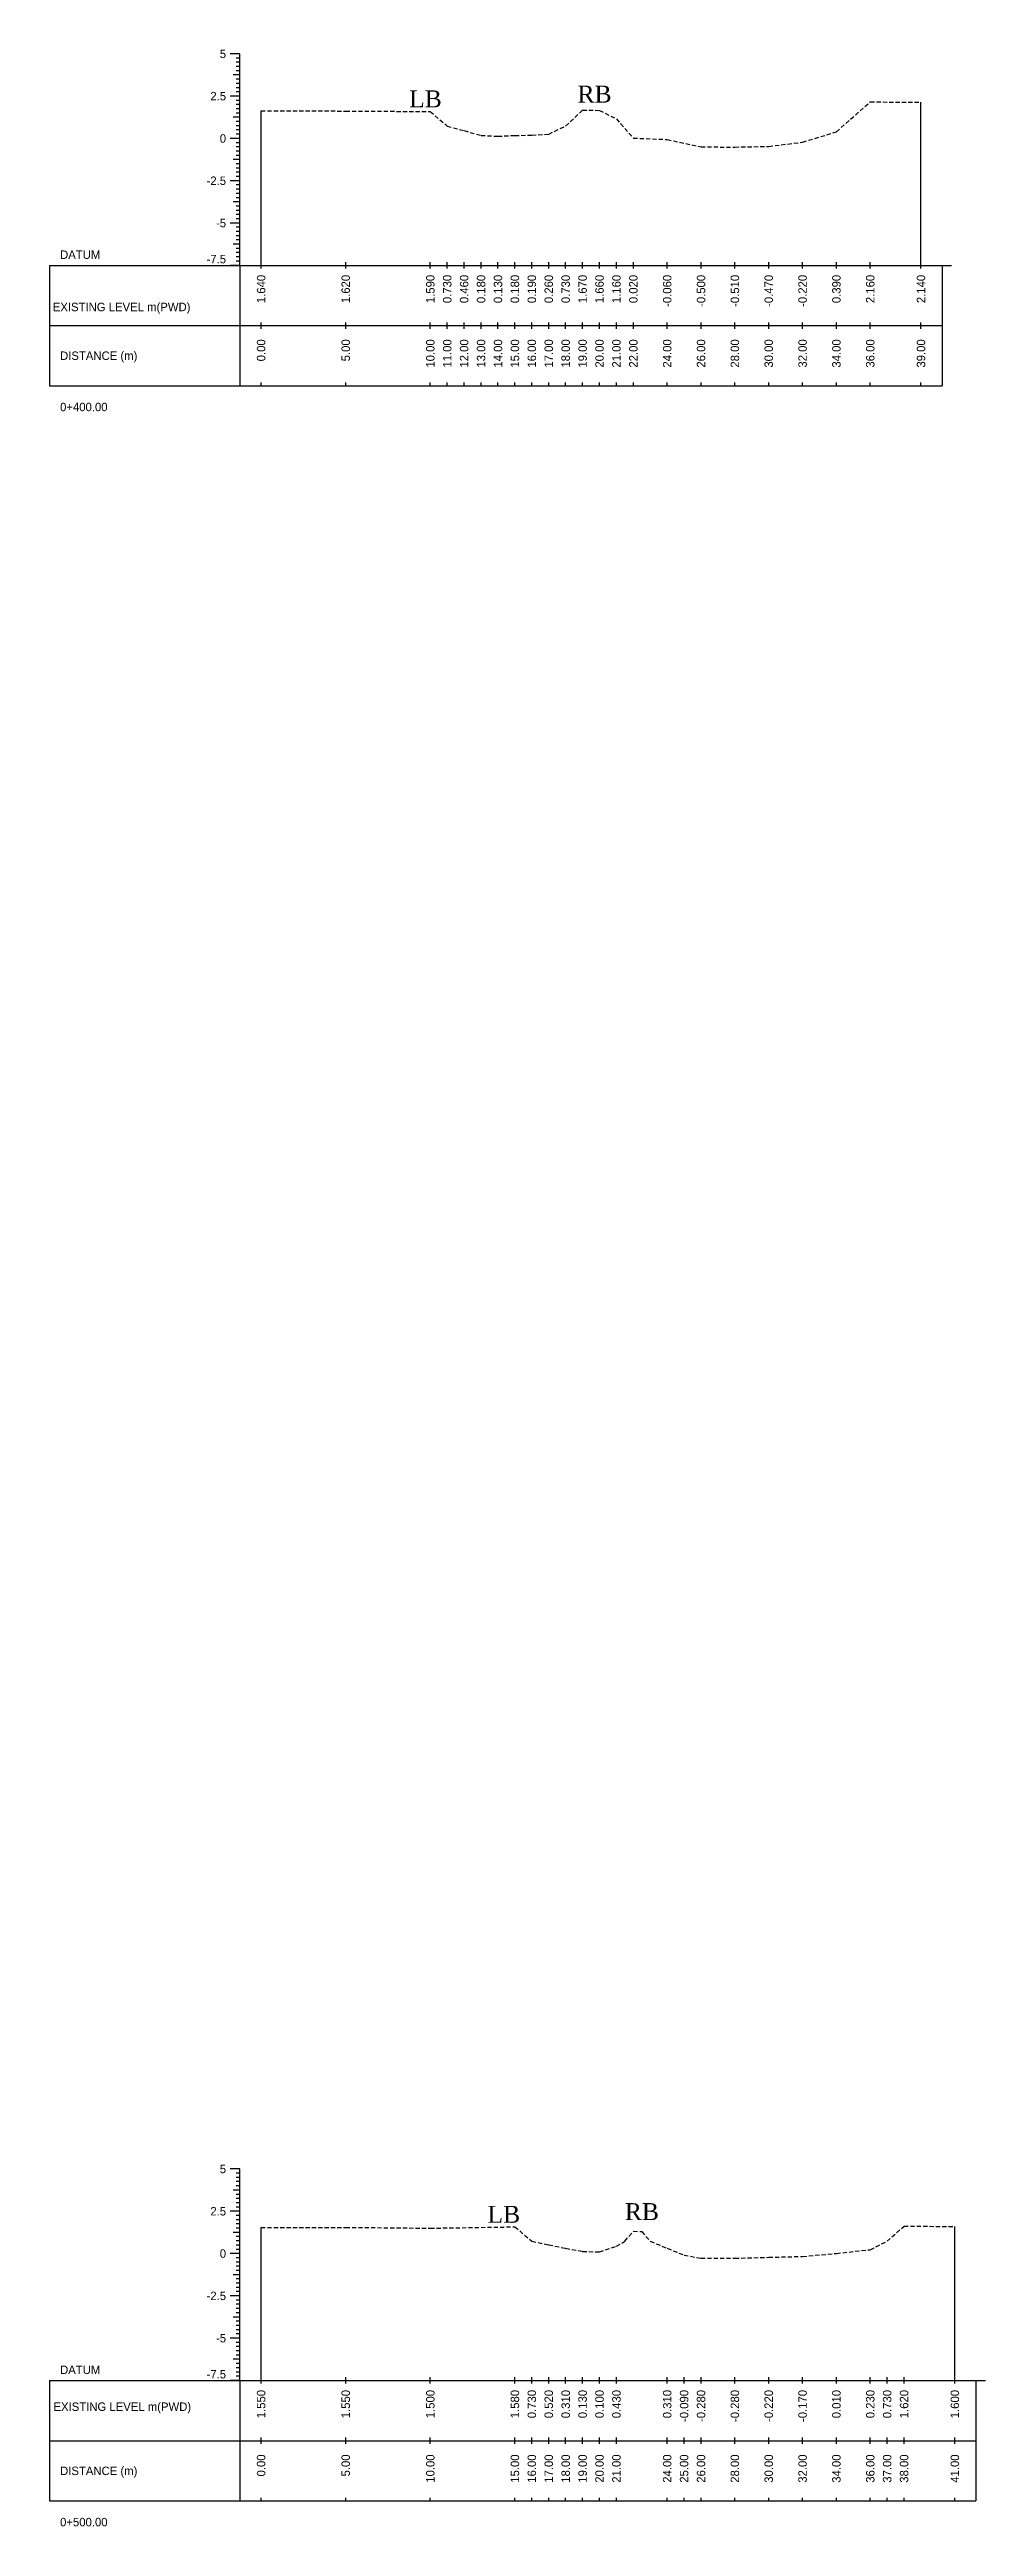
# Model space of a CAD drawing. Header units: inches. Extents: x 4752 to 6808, y -1487 to -426.
# Drawn here: x 5068 to 5123.3, y -1236.8 to -1090.4 of the extents above; entities that cross this region are included whole.
import ezdxf
from ezdxf.enums import TextEntityAlignment as Align

# ---------------------------------------------------------------- set-up
doc = ezdxf.new("R2010")
doc.units = ezdxf.units.IN
doc.header["$MEASUREMENT"] = 0
doc.linetypes.add('HIDDEN', pattern=[0.375, 0.25, -0.125])
doc.layers.add('CS_Drawing', color=7, linetype='Continuous')
doc.layers.add('GL', color=3, linetype='HIDDEN')
doc.styles.add('romans', font='romans.shx')

msp = doc.modelspace()

# ---------------------------------------------------------------- texts
at = {"char_height": 1, "width": 325.847, "attachment_point": 1, "style": 'romans'}
for s, insert in [('{\\fTimes New Roman|b0|i0|c0|p18;LB}', (5089.21, -1092.83)), ('\\pi-1,l1;{\\fTimes New Roman|b0|i0|c0|p18;RB}', (5099.16, -1092.55)), ('{\\fTimes New Roman|b0|i0|c0|p18;LB}', (5093.84, -1217.85)), ('\\pi-1,l1;{\\fTimes New Roman|b0|i0|c0|p18;RB}', (5101.96, -1217.69))]:
    msp.add_mtext(s, dxfattribs=dict(at, insert=insert))
at = {"layer": 'CS_Drawing'}
for s, p in [('5', (5078.39, -1090.67)), ('2.5', (5078.39, -1093.17)), ('0', (5078.39, -1095.67)), ('-2.5', (5078.39, -1098.17)), ('-5', (5078.39, -1100.67)), ('5', (5078.39, -1215.67)), ('2.5', (5078.39, -1218.17)), ('0', (5078.39, -1220.67)), ('-2.5', (5078.39, -1223.17)), ('-5', (5078.39, -1225.67))]:
    msp.add_text(s, height=0.5, dxfattribs=at).set_placement(p, align=Align.MIDDLE_RIGHT)
for s, p in [('DATUM', (5068.58, -1102.54)), ('EXISTING LEVEL m(PWD)', (5068.15, -1105.63)), ('DISTANCE (m)', (5068.58, -1108.51)), ('0+400.00', (5068.58, -1111.54)), ('DATUM', (5068.58, -1227.54)), ('EXISTING LEVEL m(PWD)', (5068.19, -1229.72)), ('DISTANCE (m)', (5068.58, -1233.51)), ('0+500.00', (5068.58, -1236.54))]:
    msp.add_text(s, height=0.5, dxfattribs=at).set_placement(p, align=Align.MIDDLE_LEFT)
for p in [(5078.39, -1103.05), (5078.39, -1228.05)]:
    msp.add_text('-7.5', height=0.5, dxfattribs=at).set_placement(p, align=Align.RIGHT)
for s, p in [('1.640', (5080.46, -1103.73)), ('1.620', (5085.46, -1103.73)), ('1.590', (5090.46, -1103.73)), ('0.730', (5091.46, -1103.73)), ('0.460', (5092.46, -1103.73)), ('0.180', (5093.46, -1103.73)), ('0.130', (5094.46, -1103.73)), ('0.180', (5095.46, -1103.73)), ('0.190', (5096.46, -1103.73)), ('0.260', (5097.46, -1103.73)), ('0.730', (5098.46, -1103.73)), ('1.670', (5099.46, -1103.73)), ('1.660', (5100.46, -1103.73)), ('1.160', (5101.46, -1103.73)), ('0.020', (5102.46, -1103.73)), ('-0.060', (5104.46, -1103.73)), ('-0.500', (5106.46, -1103.73)), ('-0.510', (5108.46, -1103.73)), ('-0.470', (5110.46, -1103.73)), ('-0.220', (5112.46, -1103.73)), ('0.390', (5114.46, -1103.73)), ('2.160', (5116.46, -1103.73)), ('2.140', (5119.46, -1103.73)), ('0.00', (5080.46, -1107.54)), ('5.00', (5085.46, -1107.54)), ('10.00', (5090.46, -1107.54)), ('11.00', (5091.46, -1107.54)), ('12.00', (5092.46, -1107.54)), ('13.00', (5093.46, -1107.54)), ('14.00', (5094.46, -1107.54)), ('15.00', (5095.46, -1107.54)), ('16.00', (5096.46, -1107.54)), ('17.00', (5097.46, -1107.54)), ('18.00', (5098.46, -1107.54)), ('19.00', (5099.46, -1107.54)), ('20.00', (5100.46, -1107.54)), ('21.00', (5101.46, -1107.54)), ('22.00', (5102.46, -1107.54)), ('24.00', (5104.46, -1107.54)), ('26.00', (5106.46, -1107.54)), ('28.00', (5108.46, -1107.54)), ('30.00', (5110.46, -1107.54)), ('32.00', (5112.46, -1107.54)), ('34.00', (5114.46, -1107.54)), ('36.00', (5116.46, -1107.54)), ('39.00', (5119.46, -1107.54)), ('1.550', (5080.46, -1228.73)), ('1.550', (5085.46, -1228.73)), ('1.500', (5090.46, -1228.73)), ('1.580', (5095.46, -1228.73)), ('0.730', (5096.46, -1228.73)), ('0.520', (5097.46, -1228.73)), ('0.310', (5098.46, -1228.73)), ('0.130', (5099.46, -1228.73)), ('0.100', (5100.46, -1228.73)), ('0.430', (5101.46, -1228.73)), ('0.310', (5104.46, -1228.73)), ('-0.090', (5105.46, -1228.73)), ('-0.280', (5106.46, -1228.73)), ('-0.280', (5108.46, -1228.73)), ('-0.220', (5110.46, -1228.73)), ('-0.170', (5112.46, -1228.73)), ('0.010', (5114.46, -1228.73)), ('0.230', (5116.46, -1228.73)), ('0.730', (5117.46, -1228.73)), ('1.620', (5118.46, -1228.73)), ('1.600', (5121.46, -1228.73)), ('0.00', (5080.46, -1232.54)), ('5.00', (5085.46, -1232.54)), ('10.00', (5090.46, -1232.54)), ('15.00', (5095.46, -1232.54)), ('16.00', (5096.46, -1232.54)), ('17.00', (5097.46, -1232.54)), ('18.00', (5098.46, -1232.54)), ('19.00', (5099.46, -1232.54)), ('20.00', (5100.46, -1232.54)), ('21.00', (5101.46, -1232.54)), ('24.00', (5104.46, -1232.54)), ('25.00', (5105.46, -1232.54)), ('26.00', (5106.46, -1232.54)), ('28.00', (5108.46, -1232.54)), ('30.00', (5110.46, -1232.54)), ('32.00', (5112.46, -1232.54)), ('34.00', (5114.46, -1232.54)), ('36.00', (5116.46, -1232.54)), ('37.00', (5117.46, -1232.54)), ('38.00', (5118.46, -1232.54)), ('41.00', (5121.46, -1232.54))]:
    msp.add_text(s, height=0.5, rotation=90, dxfattribs=at).set_placement(p, align=Align.MIDDLE_RIGHT)

# ---------------------------------------------------------------- linework, layer by layer
at = {"layer": 'CS_Drawing'}
for p, q in [((5079.21, -1090.67), (5078.64, -1090.67)), ((5079.21, -1090.67), (5078.81, -1090.67)), ((5079.21, -1091.92), (5078.81, -1091.92)), ((5079.21, -1090.67), (5078.98, -1090.67)), ((5079.21, -1090.92), (5078.98, -1090.92)), ((5079.21, -1091.17), (5078.98, -1091.17)), ((5079.21, -1091.42), (5078.98, -1091.42)), ((5079.21, -1091.67), (5078.98, -1091.67)), ((5079.21, -1091.92), (5078.98, -1091.92)), ((5079.21, -1103.17), (5079.21, -1090.67)), ((5079.21, -1093.17), (5078.64, -1093.17)), ((5079.21, -1093.17), (5078.81, -1093.17)), ((5079.21, -1092.17), (5078.98, -1092.17)), ((5079.21, -1092.42), (5078.98, -1092.42)), ((5079.21, -1092.67), (5078.98, -1092.67)), ((5079.21, -1092.92), (5078.98, -1092.92)), ((5079.21, -1093.17), (5078.98, -1093.17)), ((5079.21, -1093.42), (5078.98, -1093.42)), ((5079.21, -1094.42), (5078.81, -1094.42)), ((5079.21, -1093.67), (5078.98, -1093.67)), ((5079.21, -1093.92), (5078.98, -1093.92)), ((5079.21, -1094.17), (5078.98, -1094.17)), ((5079.21, -1094.42), (5078.98, -1094.42)), ((5079.21, -1094.67), (5078.98, -1094.67)), ((5079.21, -1094.92), (5078.98, -1094.92)), ((5080.46, -1103.17), (5080.46, -1094.03)), ((5119.46, -1103.17), (5119.46, -1093.53)), ((5079.21, -1095.67), (5078.64, -1095.67)), ((5079.21, -1095.67), (5078.81, -1095.67)), ((5079.21, -1095.17), (5078.98, -1095.17)), ((5079.21, -1095.42), (5078.98, -1095.42)), ((5079.21, -1095.67), (5078.98, -1095.67)), ((5079.21, -1095.92), (5078.98, -1095.92)), ((5079.21, -1096.17), (5078.98, -1096.17)), ((5079.21, -1096.92), (5078.81, -1096.92)), ((5079.21, -1096.42), (5078.98, -1096.42)), ((5079.21, -1096.67), (5078.98, -1096.67)), ((5079.21, -1096.92), (5078.98, -1096.92)), ((5079.21, -1097.17), (5078.98, -1097.17)), ((5079.21, -1097.42), (5078.98, -1097.42)), ((5079.21, -1097.67), (5078.98, -1097.67)), ((5079.21, -1098.17), (5078.64, -1098.17)), ((5079.21, -1098.17), (5078.81, -1098.17)), ((5079.21, -1097.92), (5078.98, -1097.92)), ((5079.21, -1098.17), (5078.98, -1098.17)), ((5079.21, -1098.42), (5078.98, -1098.42)), ((5079.21, -1098.67), (5078.98, -1098.67)), ((5079.21, -1098.92), (5078.98, -1098.92)), ((5079.21, -1099.17), (5078.98, -1099.17)), ((5079.21, -1100.67), (5078.64, -1100.67)), ((5079.21, -1099.42), (5078.81, -1099.42)), ((5079.21, -1100.67), (5078.81, -1100.67)), ((5079.21, -1099.42), (5078.98, -1099.42)), ((5079.21, -1099.67), (5078.98, -1099.67)), ((5079.21, -1099.92), (5078.98, -1099.92)), ((5079.21, -1100.17), (5078.98, -1100.17)), ((5079.21, -1100.42), (5078.98, -1100.42)), ((5079.21, -1100.67), (5078.98, -1100.67)), ((5079.21, -1101.92), (5078.81, -1101.92)), ((5079.21, -1100.92), (5078.98, -1100.92)), ((5079.21, -1101.17), (5078.98, -1101.17)), ((5079.21, -1101.42), (5078.98, -1101.42)), ((5079.21, -1101.67), (5078.98, -1101.67)), ((5079.21, -1101.92), (5078.98, -1101.92)), ((5079.21, -1102.17), (5078.98, -1102.17)), ((5067.96, -1103.17), (5079.21, -1103.17)), ((5067.96, -1103.17), (5067.96, -1110.29)), ((5079.21, -1103.17), (5078.64, -1103.17)), ((5079.21, -1103.17), (5078.81, -1103.17)), ((5079.21, -1102.42), (5078.98, -1102.42)), ((5079.21, -1102.67), (5078.98, -1102.67)), ((5079.21, -1102.92), (5078.98, -1102.92)), ((5079.21, -1103.17), (5078.98, -1103.17)), ((5079.21, -1103.17), (5120.71, -1103.17)), ((5079.21, -1103.17), (5079.21, -1110.29)), ((5080.46, -1103.35), (5080.46, -1102.98)), ((5085.46, -1103.35), (5085.46, -1102.98)), ((5090.46, -1103.35), (5090.46, -1102.98)), ((5091.46, -1103.35), (5091.46, -1102.98)), ((5092.46, -1103.35), (5092.46, -1102.98)), ((5093.46, -1103.35), (5093.46, -1102.98)), ((5094.46, -1103.35), (5094.46, -1102.98)), ((5095.46, -1103.35), (5095.46, -1102.98)), ((5096.46, -1103.35), (5096.46, -1102.98)), ((5097.46, -1103.35), (5097.46, -1102.98)), ((5098.46, -1103.35), (5098.46, -1102.98)), ((5099.46, -1103.35), (5099.46, -1102.98)), ((5100.46, -1103.35), (5100.46, -1102.98)), ((5101.46, -1103.35), (5101.46, -1102.98)), ((5102.46, -1103.35), (5102.46, -1102.98)), ((5104.46, -1103.35), (5104.46, -1102.98)), ((5106.46, -1103.35), (5106.46, -1102.98)), ((5108.46, -1103.35), (5108.46, -1102.98)), ((5110.46, -1103.35), (5110.46, -1102.98)), ((5112.46, -1103.35), (5112.46, -1102.98)), ((5114.46, -1103.35), (5114.46, -1102.98)), ((5116.46, -1103.35), (5116.46, -1102.98)), ((5119.46, -1103.35), (5119.46, -1102.98)), ((5120.71, -1103.17), (5121.27, -1103.17)), ((5120.71, -1103.17), (5121.1, -1103.17)), ((5120.71, -1103.17), (5120.93, -1103.17)), ((5120.71, -1103.17), (5120.71, -1110.29)), ((5080.46, -1106.92), (5080.46, -1106.54)), ((5085.46, -1106.92), (5085.46, -1106.54)), ((5090.46, -1106.92), (5090.46, -1106.54)), ((5091.46, -1106.92), (5091.46, -1106.54)), ((5092.46, -1106.92), (5092.46, -1106.54)), ((5093.46, -1106.92), (5093.46, -1106.54)), ((5094.46, -1106.92), (5094.46, -1106.54)), ((5095.46, -1106.92), (5095.46, -1106.54)), ((5096.46, -1106.92), (5096.46, -1106.54)), ((5097.46, -1106.92), (5097.46, -1106.54)), ((5098.46, -1106.92), (5098.46, -1106.54)), ((5099.46, -1106.92), (5099.46, -1106.54)), ((5100.46, -1106.92), (5100.46, -1106.54)), ((5101.46, -1106.92), (5101.46, -1106.54)), ((5102.46, -1106.92), (5102.46, -1106.54)), ((5104.46, -1106.92), (5104.46, -1106.54)), ((5106.46, -1106.92), (5106.46, -1106.54)), ((5108.46, -1106.92), (5108.46, -1106.54)), ((5110.46, -1106.92), (5110.46, -1106.54)), ((5112.46, -1106.92), (5112.46, -1106.54)), ((5114.46, -1106.92), (5114.46, -1106.54)), ((5116.46, -1106.92), (5116.46, -1106.54)), ((5119.46, -1106.92), (5119.46, -1106.54)), ((5067.96, -1106.73), (5079.21, -1106.73)), ((5079.21, -1106.73), (5120.71, -1106.73)), ((5079.21, -1106.73), (5120.71, -1106.73)), ((5067.96, -1110.29), (5079.21, -1110.29)), ((5079.21, -1110.29), (5120.71, -1110.29)), ((5080.46, -1110.29), (5080.46, -1110.1)), ((5085.46, -1110.29), (5085.46, -1110.1)), ((5090.46, -1110.29), (5090.46, -1110.1)), ((5091.46, -1110.29), (5091.46, -1110.1)), ((5092.46, -1110.29), (5092.46, -1110.1)), ((5093.46, -1110.29), (5093.46, -1110.1)), ((5094.46, -1110.29), (5094.46, -1110.1)), ((5095.46, -1110.29), (5095.46, -1110.1)), ((5096.46, -1110.29), (5096.46, -1110.1)), ((5097.46, -1110.29), (5097.46, -1110.1)), ((5098.46, -1110.29), (5098.46, -1110.1)), ((5099.46, -1110.29), (5099.46, -1110.1)), ((5100.46, -1110.29), (5100.46, -1110.1)), ((5101.46, -1110.29), (5101.46, -1110.1)), ((5102.46, -1110.29), (5102.46, -1110.1)), ((5104.46, -1110.29), (5104.46, -1110.1)), ((5106.46, -1110.29), (5106.46, -1110.1)), ((5108.46, -1110.29), (5108.46, -1110.1)), ((5110.46, -1110.29), (5110.46, -1110.1)), ((5112.46, -1110.29), (5112.46, -1110.1)), ((5114.46, -1110.29), (5114.46, -1110.1)), ((5116.46, -1110.29), (5116.46, -1110.1)), ((5119.46, -1110.29), (5119.46, -1110.1)), ((5079.21, -1215.67), (5078.64, -1215.67)), ((5079.21, -1215.67), (5078.81, -1215.67)), ((5079.21, -1215.67), (5078.98, -1215.67)), ((5079.21, -1215.92), (5078.98, -1215.92)), ((5079.21, -1216.17), (5078.98, -1216.17)), ((5079.21, -1216.42), (5078.98, -1216.42)), ((5079.21, -1228.17), (5079.21, -1215.67)), ((5079.21, -1216.92), (5078.81, -1216.92)), ((5079.21, -1216.67), (5078.98, -1216.67)), ((5079.21, -1216.92), (5078.98, -1216.92)), ((5079.21, -1217.17), (5078.98, -1217.17)), ((5079.21, -1217.42), (5078.98, -1217.42)), ((5079.21, -1217.67), (5078.98, -1217.67)), ((5079.21, -1218.17), (5078.64, -1218.17)), ((5079.21, -1218.17), (5078.81, -1218.17)), ((5079.21, -1217.92), (5078.98, -1217.92)), ((5079.21, -1218.17), (5078.98, -1218.17)), ((5079.21, -1218.42), (5078.98, -1218.42)), ((5079.21, -1218.67), (5078.98, -1218.67)), ((5079.21, -1218.92), (5078.98, -1218.92)), ((5079.21, -1219.17), (5078.98, -1219.17)), ((5080.46, -1228.17), (5080.46, -1219.12)), ((5121.46, -1228.17), (5121.46, -1219.07)), ((5079.21, -1220.67), (5078.64, -1220.67)), ((5079.21, -1219.42), (5078.81, -1219.42)), ((5079.21, -1220.67), (5078.81, -1220.67)), ((5079.21, -1219.42), (5078.98, -1219.42)), ((5079.21, -1219.67), (5078.98, -1219.67)), ((5079.21, -1219.92), (5078.98, -1219.92)), ((5079.21, -1220.17), (5078.98, -1220.17)), ((5079.21, -1220.42), (5078.98, -1220.42)), ((5079.21, -1220.67), (5078.98, -1220.67)), ((5079.21, -1221.92), (5078.81, -1221.92)), ((5079.21, -1220.92), (5078.98, -1220.92)), ((5079.21, -1221.17), (5078.98, -1221.17)), ((5079.21, -1221.42), (5078.98, -1221.42)), ((5079.21, -1221.67), (5078.98, -1221.67)), ((5079.21, -1221.92), (5078.98, -1221.92)), ((5079.21, -1222.17), (5078.98, -1222.17)), ((5079.21, -1223.17), (5078.64, -1223.17)), ((5079.21, -1223.17), (5078.81, -1223.17)), ((5079.21, -1222.42), (5078.98, -1222.42)), ((5079.21, -1222.67), (5078.98, -1222.67)), ((5079.21, -1222.92), (5078.98, -1222.92)), ((5079.21, -1223.17), (5078.98, -1223.17)), ((5079.21, -1223.42), (5078.98, -1223.42)), ((5079.21, -1223.67), (5078.98, -1223.67)), ((5079.21, -1224.42), (5078.81, -1224.42)), ((5079.21, -1223.92), (5078.98, -1223.92)), ((5079.21, -1224.17), (5078.98, -1224.17)), ((5079.21, -1224.42), (5078.98, -1224.42)), ((5079.21, -1224.67), (5078.98, -1224.67)), ((5079.21, -1224.92), (5078.98, -1224.92)), ((5079.21, -1225.17), (5078.98, -1225.17)), ((5079.21, -1225.67), (5078.64, -1225.67)), ((5079.21, -1225.67), (5078.81, -1225.67)), ((5079.21, -1225.42), (5078.98, -1225.42)), ((5079.21, -1225.67), (5078.98, -1225.67)), ((5079.21, -1225.92), (5078.98, -1225.92)), ((5079.21, -1226.17), (5078.98, -1226.17)), ((5079.21, -1226.42), (5078.98, -1226.42)), ((5079.21, -1226.67), (5078.98, -1226.67)), ((5079.21, -1226.92), (5078.81, -1226.92)), ((5079.21, -1226.92), (5078.98, -1226.92)), ((5079.21, -1227.17), (5078.98, -1227.17)), ((5079.21, -1227.42), (5078.98, -1227.42)), ((5079.21, -1227.67), (5078.98, -1227.67)), ((5079.21, -1227.92), (5078.98, -1227.92)), ((5080.46, -1228.35), (5080.46, -1227.98)), ((5085.46, -1228.35), (5085.46, -1227.98)), ((5090.46, -1228.35), (5090.46, -1227.98)), ((5095.46, -1228.35), (5095.46, -1227.98)), ((5096.46, -1228.35), (5096.46, -1227.98)), ((5097.46, -1228.35), (5097.46, -1227.98)), ((5098.46, -1228.35), (5098.46, -1227.98)), ((5099.46, -1228.35), (5099.46, -1227.98)), ((5100.46, -1228.35), (5100.46, -1227.98)), ((5101.46, -1228.35), (5101.46, -1227.98)), ((5104.46, -1228.35), (5104.46, -1227.98)), ((5105.46, -1228.35), (5105.46, -1227.98)), ((5106.46, -1228.35), (5106.46, -1227.98)), ((5108.46, -1228.35), (5108.46, -1227.98)), ((5110.46, -1228.35), (5110.46, -1227.98)), ((5112.46, -1228.35), (5112.46, -1227.98)), ((5114.46, -1228.35), (5114.46, -1227.98)), ((5116.46, -1228.35), (5116.46, -1227.98)), ((5117.46, -1228.35), (5117.46, -1227.98)), ((5118.46, -1228.35), (5118.46, -1227.98)), ((5121.46, -1228.35), (5121.46, -1227.98)), ((5067.96, -1228.17), (5079.21, -1228.17)), ((5067.96, -1228.17), (5067.96, -1235.29)), ((5079.21, -1228.17), (5078.64, -1228.17)), ((5079.21, -1228.17), (5078.81, -1228.17)), ((5079.21, -1228.17), (5078.98, -1228.17)), ((5079.21, -1228.17), (5122.71, -1228.17)), ((5079.21, -1228.17), (5079.21, -1235.29)), ((5122.71, -1228.17), (5123.27, -1228.17)), ((5122.71, -1228.17), (5123.1, -1228.17)), ((5122.71, -1228.17), (5122.93, -1228.17)), ((5122.71, -1228.17), (5122.71, -1235.29)), ((5067.96, -1231.73), (5079.21, -1231.73)), ((5079.21, -1231.73), (5122.71, -1231.73)), ((5079.21, -1231.73), (5122.71, -1231.73)), ((5080.46, -1231.92), (5080.46, -1231.54)), ((5085.46, -1231.92), (5085.46, -1231.54)), ((5090.46, -1231.92), (5090.46, -1231.54)), ((5095.46, -1231.92), (5095.46, -1231.54)), ((5096.46, -1231.92), (5096.46, -1231.54)), ((5097.46, -1231.92), (5097.46, -1231.54)), ((5098.46, -1231.92), (5098.46, -1231.54)), ((5099.46, -1231.92), (5099.46, -1231.54)), ((5100.46, -1231.92), (5100.46, -1231.54)), ((5101.46, -1231.92), (5101.46, -1231.54)), ((5104.46, -1231.92), (5104.46, -1231.54)), ((5105.46, -1231.92), (5105.46, -1231.54)), ((5106.46, -1231.92), (5106.46, -1231.54)), ((5108.46, -1231.92), (5108.46, -1231.54)), ((5110.46, -1231.92), (5110.46, -1231.54)), ((5112.46, -1231.92), (5112.46, -1231.54)), ((5114.46, -1231.92), (5114.46, -1231.54)), ((5116.46, -1231.92), (5116.46, -1231.54)), ((5117.46, -1231.92), (5117.46, -1231.54)), ((5118.46, -1231.92), (5118.46, -1231.54)), ((5121.46, -1231.92), (5121.46, -1231.54)), ((5067.96, -1235.29), (5079.21, -1235.29)), ((5079.21, -1235.29), (5122.71, -1235.29)), ((5080.46, -1235.29), (5080.46, -1235.1)), ((5085.46, -1235.29), (5085.46, -1235.1)), ((5090.46, -1235.29), (5090.46, -1235.1)), ((5095.46, -1235.29), (5095.46, -1235.1)), ((5096.46, -1235.29), (5096.46, -1235.1)), ((5097.46, -1235.29), (5097.46, -1235.1)), ((5098.46, -1235.29), (5098.46, -1235.1)), ((5099.46, -1235.29), (5099.46, -1235.1)), ((5100.46, -1235.29), (5100.46, -1235.1)), ((5101.46, -1235.29), (5101.46, -1235.1)), ((5104.46, -1235.29), (5104.46, -1235.1)), ((5105.46, -1235.29), (5105.46, -1235.1)), ((5106.46, -1235.29), (5106.46, -1235.1)), ((5108.46, -1235.29), (5108.46, -1235.1)), ((5110.46, -1235.29), (5110.46, -1235.1)), ((5112.46, -1235.29), (5112.46, -1235.1)), ((5114.46, -1235.29), (5114.46, -1235.1)), ((5116.46, -1235.29), (5116.46, -1235.1)), ((5117.46, -1235.29), (5117.46, -1235.1)), ((5118.46, -1235.29), (5118.46, -1235.1)), ((5121.46, -1235.29), (5121.46, -1235.1))]:
    msp.add_line(p, q, dxfattribs=at)
at = {"layer": 'GL'}
for points in [[(5080.46, -1094.03), (5085.46, -1094.05), (5090.46, -1094.08), (5091.46, -1094.94), (5092.46, -1095.21), (5093.46, -1095.49), (5094.46, -1095.54), (5095.46, -1095.49), (5096.46, -1095.48), (5097.46, -1095.41), (5098.46, -1094.94), (5099.46, -1094), (5100.46, -1094.01), (5101.46, -1094.51), (5102.46, -1095.65), (5104.46, -1095.73), (5106.46, -1096.17), (5108.46, -1096.18), (5110.46, -1096.14), (5112.46, -1095.89), (5114.46, -1095.28), (5116.46, -1093.51), (5119.46, -1093.53)], [(5080.46, -1219.12), (5085.46, -1219.12), (5090.46, -1219.17), (5095.46, -1219.09), (5096.46, -1219.94), (5097.46, -1220.15), (5098.46, -1220.36), (5099.46, -1220.54), (5100.46, -1220.57), (5101.46, -1220.24), (5101.96, -1219.94), (5102.46, -1219.35), (5102.96, -1219.37), (5103.46, -1219.94), (5104.46, -1220.36), (5105.46, -1220.76), (5106.46, -1220.95), (5108.46, -1220.95), (5110.46, -1220.89), (5112.46, -1220.84), (5114.46, -1220.66), (5116.46, -1220.44), (5117.46, -1219.94), (5118.46, -1219.05), (5121.46, -1219.07)]]:
    msp.add_lwpolyline(points, dxfattribs=at)

msp.set_redraw_order([(e.dxf.handle, doc.entitydb.next_handle()) for e in msp.query("TEXT MTEXT ATTDEF DIMENSION ARC_DIMENSION")])  # texts and dimensions are drawn at this point

doc.saveas('drawing.dxf')
